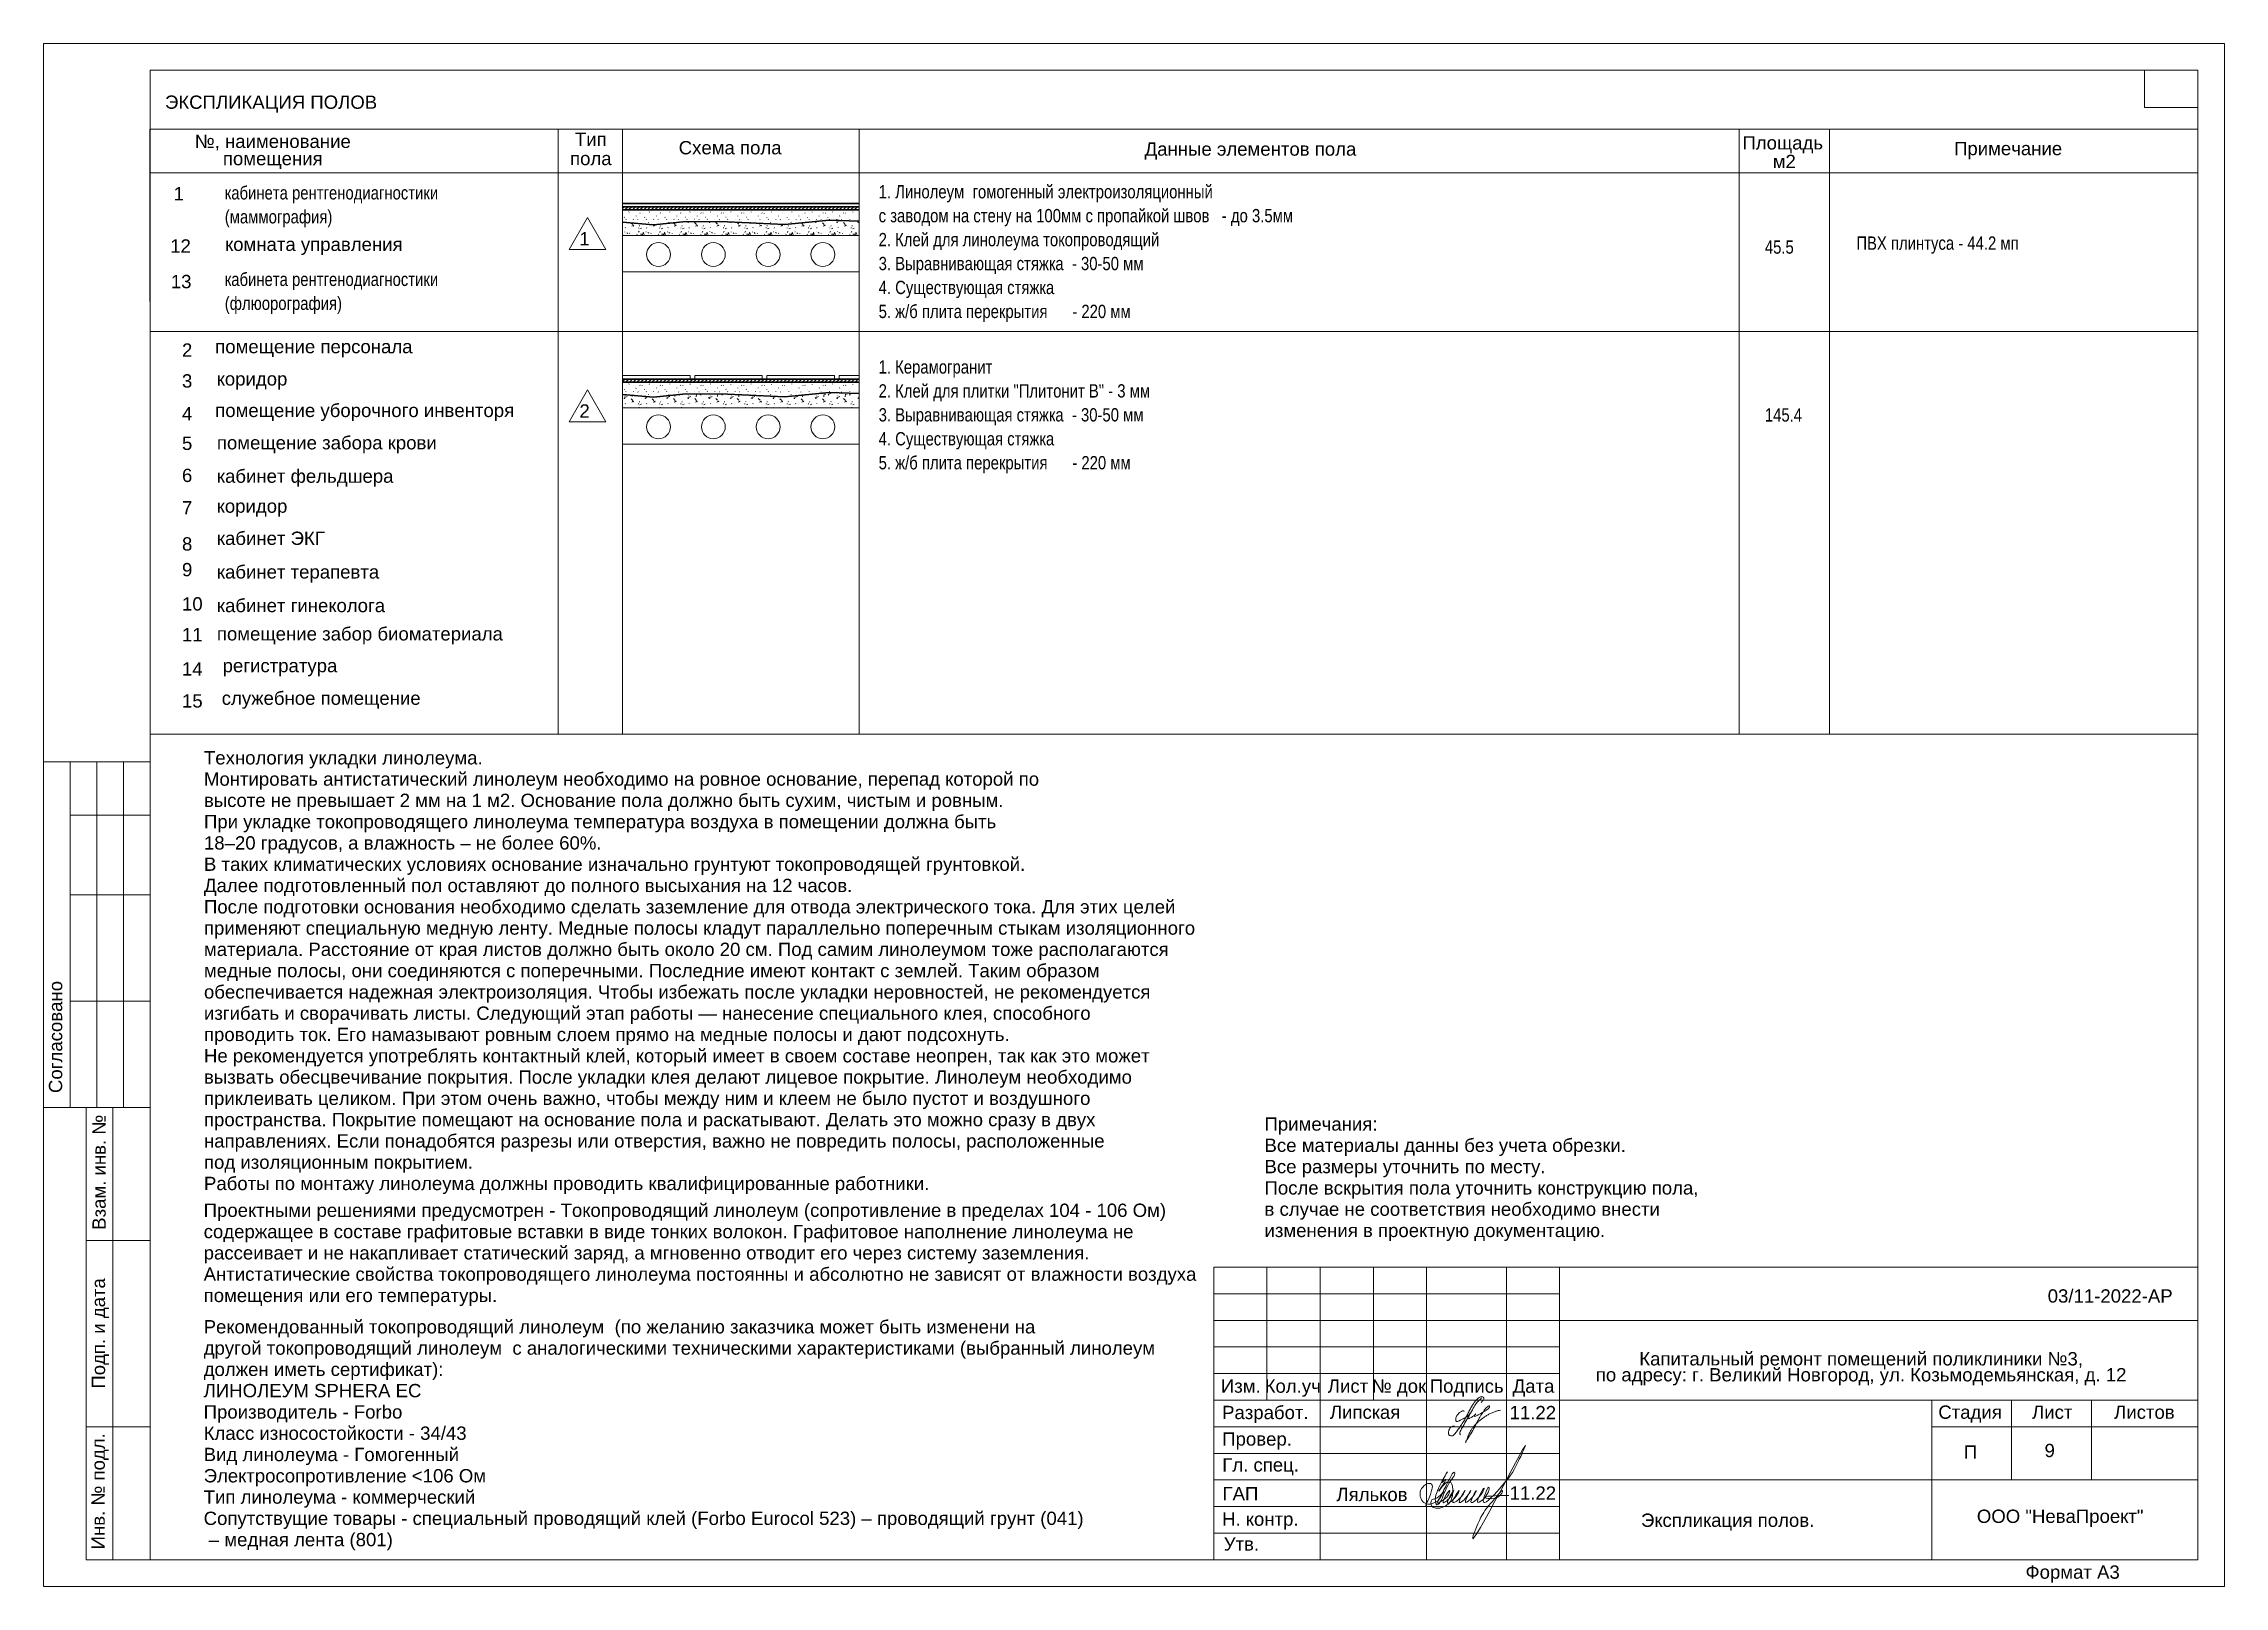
# Model space of a CAD drawing. Header units: metres. Extents: x 14591 to 15202, y 5442 to 5571.
# Drawn here: x 14960.73 to 15001.73, y 5478.61 to 5507.61 of the extents above; entities that cross this region are included whole.
import ezdxf
from ezdxf.enums import TextEntityAlignment as Align

# ---------------------------------------------------------------- set-up
doc = ezdxf.new("R2010")
doc.units = ezdxf.units.M
doc.header["$MEASUREMENT"] = 0
doc.linetypes.add('DGN Style 4', pattern=[5.601258, 2.79888, -1.39944, 0.003499, -1.39944])
for name, color, linetype, lineweight in [('Level 1', 7, 'Continuous', 0), ('Level 50', 7, 'Continuous', 0), ('Level 6', 7, 'Continuous', 0), ('Level 63', 7, 'Continuous', 0), ('Стены', 7, 'Continuous', 13), ('ЧЕРТЕЖ', 7, 'Continuous', 0)]:
    doc.layers.add(name, color=color, linetype=linetype, lineweight=lineweight)
doc.styles.add('ARIAL', font='arial.ttf')
doc.styles.add('MONOTXT', font='monotxt.shx', dxfattribs={"width": 0.8, "height": 0.5})
doc.styles.add('Style-Arial', font='arial.ttf')
pattern_1 = [(45, (2301.38789, -222.06845), (-0.03535533906, 0.03535533906), [])]
pattern_2 = [(303.49734, (2301.4325, -221.986795), (-0.765279912935, 1.214144913135), [0.005189, -4.848024]), (66.744265, (2301.51306, -221.924225), (-0.382639945324, -0.80942984732), [0.007091, -4.838467]), (66.744265, (2301.400856, -222.206905), (-0.382639945324, -0.80942984732), [0.007087, -4.838472]), (66.744265, (2301.335396, -222.123465), (-0.382639945324, -0.80942984732), [0.007082, -4.838476]), (275.996961, (2301.50641, -222.14153), (-0.38264003054, 3.23772003285), [0.006515, -3.655963]), (66.744265, (2301.342586, -221.940765), (-0.382639945324, -0.80942984732), [0.007087, -4.838472]), (66.744265, (2301.226066, -222.09397), (-0.382639945324, -0.80942984732), [0.00708, -4.838478]), (303.49734, (2301.21383, -221.872545), (-0.765279912935, 1.214144913135), [0.005185, -4.848028]), (303.49734, (2301.555506, -221.8709), (-0.765279912935, 1.214144913135), [0.005192, -4.848021]), (303.49734, (2301.26208, -221.94917), (-0.765279912935, 1.214144913135), [0.005185, -4.848028]), (303.49734, (2301.4352, -222.109525), (-0.765279912935, 1.214144913135), [0.005189, -4.848024]), (303.49734, (2301.33303, -222.045665), (-0.765279912935, 1.214144913135), [0.005188, -4.848025]), (303.49734, (2301.236536, -222.16061), (-0.765279912935, 1.214144913135), [0.005185, -4.848028]), (303.49734, (2301.517506, -221.99458), (-0.765279912935, 1.214144913135), [0.005192, -4.848021])]
pattern_3 = [(64.186502, (2301.660085, -222.586395), (-0.3999998974, -0.73505982224), [0.024622, -3.649795]), (323.065403, (2301.670807, -222.56423), (-2.399999945507, 1.837649931194), [0.022122, -5.482544]), (197.028517, (2301.68849, -222.57752), (-0.4000003208, -1.552e-07), [0.029758, -1.225264]), (82.252853, (2301.785705, -222.677735), (-0.40000002229, -2.57271049026), [0.051236, -2.916088]), (314.051257, (2301.792612, -222.626967), (-2.79999992515, 2.94023987741), [0.045819, -4.5565]), (204.674642, (2301.82447, -222.6599), (-0.3999998947, -0.3675299837), [0.041792, -0.838593]), (61.446149, (2301.56666, -222.46696), (-0.4000000725, -0.3675293956), [0.051238, -0.785609]), (293.525352, (2301.591156, -222.42196), (-0.39999987505, 0.7350596799), [0.04525, -1.958984]), (184.774806, (2301.609218, -222.46345), (-3.999999696415, -0.367530003076), [0.041811, -4.373512]), (303.144855, (2301.797555, -222.499825), (-0.8000001888, 1.1025902296), [0.006404, -2.188353]), (66.474648, (2301.897005, -222.422575), (-0.40000015922, -1.10259041747), [0.008756, -1.995479]), (66.474648, (2301.758475, -222.771555), (-0.40000015922, -1.10259041747), [0.008747, -1.995488]), (66.474648, (2301.677665, -222.668555), (-0.40000015922, -1.10259041747), [0.008756, -1.995479]), (276.211319, (2301.887325, -222.585015), (-6.445e-08, -0.36752954917), [0.008039, -3.688963]), (66.474648, (2301.686545, -222.442995), (-0.40000015922, -1.10259041747), [0.008747, -1.995488]), (66.474648, (2301.542695, -222.632145), (-0.40000015922, -1.10259041747), [0.008752, -1.995483]), (64.186502, (2301.544465, -222.725385), (-0.3999998974, -0.73505982224), [0.024627, -3.649791]), (323.065403, (2301.555188, -222.703216), (-2.399999945507, 1.837649931194), [0.022131, -5.482535]), (197.028517, (2301.57288, -222.71651), (-0.4000003208, -1.552e-07), [0.029766, -1.225255]), (64.186502, (2301.890795, -222.522915), (-0.3999998974, -0.73505982224), [0.024622, -3.649795]), (323.065403, (2301.901517, -222.50075), (-2.399999945507, 1.837649931194), [0.022122, -5.482544]), (197.028517, (2301.9192, -222.51404), (-0.4000003208, -1.552e-07), [0.029758, -1.225264]), (303.144855, (2301.623355, -222.754175), (-0.8000001888, 1.1025902296), [0.006404, -2.188353]), (304.224187, (2301.903735, -222.731575), (-1.19999974254, 1.83764967447), [0.00641, -3.549573])]

msp = doc.modelspace()

# ---------------------------------------------------------------- texts
at = {"color": 18, "linetype": 'Continuous', "lineweight": 13, "true_color": 0x000000, "style": 'Style-Arial'}
msp.add_text('Примечание', height=0.25, dxfattribs=at).set_placement((14996.64282052, 5505.75839156), align=Align.TOP_LEFT)
at = {"color": 7, "linetype": 'Continuous', "lineweight": 0, "style": 'Style-Arial'}
for s, p in [('12', (14963.10519553, 5503.92622294)), ('2', (14963.32694322, 5501.96926744)), ('3', (14963.32694322, 5501.39028653)), ('4', (14963.32694322, 5500.77270689)), ('5', (14963.32694322, 5500.21688521)), ('6', (14963.32694322, 5499.61474506)), ('7', (14963.32694322, 5499.00488516)), ('8', (14963.32694322, 5498.32554755)), ('9', (14963.32694322, 5497.84251205)), ('10', (14963.32694322, 5497.19846471)), ('11', (14963.32694322, 5496.62058661)), ('14', (14963.32694322, 5495.97675897)), ('15', (14963.32694322, 5495.37461882)), ('03/11-2022-АР', (14998.40380143, 5484.18913331))]:
    msp.add_text(s, height=0.25, dxfattribs=at).set_placement(p, align=Align.TOP_LEFT)
msp.add_text('Липская', height=0.25, dxfattribs=at).set_placement((14985.56990615, 5482.00469768), align=Align.TOP_CENTER)
at = {"color": 18, "linetype": 'Continuous', "lineweight": 13, "true_color": 0x000000, "style": 'ARIAL'}
for s, p in [('11.22', (14988.72345628, 5481.9968628)), ('П', (14996.95230211, 5481.25549395)), ('11.22', (14988.72345628, 5480.48440733)), ('Экспликация полов. ', (14992.43505539, 5479.97356386))]:
    msp.add_text(s, height=0.25, dxfattribs=at).set_placement(p, align=Align.TOP_CENTER)
at = {"color": 7, "lineweight": 13, "style": 'Style-Arial'}
for s, p in [('9', (14998.34431484, 5481.2851354)), ('Ляльков', (14985.03202673, 5480.45783))]:
    msp.add_text(s, height=0.25, dxfattribs=at).set_placement(p, align=Align.TOP_LEFT)
at = {"color": 18, "lineweight": 13, "true_color": 0x000000, "char_height": 0.25, "style": 'MONOTXT'}
for s, insert, attachment_point, line_spacing_factor in [('\\fArial|b0|i0|c204204|p39;кабинета рентгенодиагностики\\P(маммография)', (14964.13139227, 5504.1506353), 7, 1.08), ('\\fArial|b0|i0|c204204|p39;1. Линолеум  гомогенный электроизоляционный \\Pс заводом на стену на 100мм с пропайкой швов   - до 3.5мм\\P2. Клей для линолеума токопроводящий\\P3. Выравнивающая стяжка  - 30-50 мм\\P4. Существующая стяжка\\P5. ж/б плита перекрытия      - 220 мм', (14976.42457051, 5503.65895757), 4, 1.08), ('\\fArial|b0|i0|c204204|p39;ПВХ плинтуса - 44.2 мп', (14994.8059326, 5503.81804135), 4, 0.6), ('\\fArial|b0|i0|c204204|p39;кабинета рентгенодиагностики\\P(флюорография)', (14964.13139227, 5502.52396001), 7, 1.08), ('\\fArial|b0|i0|c204204|p39;1. Керамогранит \\P2. Клей для плитки "Плитонит В" - 3 мм\\P3. Выравнивающая стяжка  - 30-50 мм\\P4. Существующая стяжка\\P5. ж/б плита перекрытия      - 220 мм', (14976.42457051, 5500.58987624), 4, 1.08)]:
    msp.add_mtext(s, dxfattribs=dict(at, insert=insert, attachment_point=attachment_point, line_spacing_factor=line_spacing_factor))
at = {"color": 7, "linetype": 'Continuous', "lineweight": 13, "char_height": 0.25, "attachment_point": 1, "style": 'Style-Arial'}
for s, insert, line_spacing_factor in [('комната управления\\P', (14964.13708299, 5503.95814441), 1.2), ('помещение персонала\\P', (14963.95134442, 5502.03520416), 0.6), ('помещение уборочного инвенторя\\P', (14963.95134442, 5500.83576378), 0.6), ('регистратура\\P', (14964.09094103, 5496.0385274), 1.2), ('служебное помещение', (14964.07408301, 5495.42641527), 0.792)]:
    msp.add_mtext(s, dxfattribs=dict(at, insert=insert, line_spacing_factor=line_spacing_factor))
at = {"linetype": 'Continuous', "lineweight": 0, "insert": (14994.89585726, 5482.69590693), "char_height": 0.25, "attachment_point": 5, "line_spacing_factor": 0.72, "style": 'Style-Arial'}
msp.add_mtext('Капитальный ремонт помещений поликлиники №3, \\Pпо адресу: г. Великий Новгород, ул. Козьмодемьянская, д. 12', dxfattribs=at)
at = {"layer": 'Level 1', "color": 7, "linetype": 'Continuous', "lineweight": 0, "style": 'Style-Arial'}
for s, p in [('Тип', (14971.01313661, 5505.80620394)), ('пола', (14971.01318397, 5505.44589774)), ('Схема пола', (14973.63257229, 5505.64901276)), ('Данные элементов пола', (14983.41526702, 5505.623773)), ('Площадь', (14993.42238452, 5505.74037602)), ('м2', (14993.45073044, 5505.39089374))]:
    msp.add_text(s, height=0.25, dxfattribs=at).set_placement(p, align=Align.MIDDLE_CENTER)
at = {"layer": 'Level 1', "color": 7, "linetype": 'Continuous', "lineweight": 0, "insert": (14965.03383672, 5505.5706636), "char_height": 0.25, "attachment_point": 5, "line_spacing_factor": 0.776524, "style": 'Style-Arial'}
msp.add_mtext('№, наименование\\Pпомещения', dxfattribs=at)
at = {"layer": 'Level 1', "color": 7, "linetype": 'Continuous', "lineweight": 13, "insert": (14963.74008942, 5494.30592035), "char_height": 0.25, "attachment_point": 1, "line_spacing_factor": 0.96, "style": 'Style-Arial'}
msp.add_mtext('Технология укладки линолеума.\\PМонтировать антистатический линолеум необходимо на ровное основание, перепад которой по \\Pвысоте не превышает 2 мм на 1 м2. Основание пола должно быть сухим, чистым и ровным.\\PПри укладке токопроводящего линолеума температура воздуха в помещении должна быть \\P18–20 градусов, а влажность – не более 60%. \\PВ таких климатических условиях основание изначально грунтуют токопроводящей грунтовкой. \\PДалее подготовленный пол оставляют до полного высыхания на 12 часов.\\PПосле подготовки основания необходимо сделать заземление для отвода электрического тока. Для этих целей \\Pприменяют специальную медную ленту. Медные полосы кладут параллельно поперечным стыкам изоляционного \\Pматериала. Расстояние от края листов должно быть около 20 см. Под самим линолеумом тоже располагаются \\Pмедные полосы, они соединяются с поперечными. Последние имеют контакт с землей. Таким образом \\Pобеспечивается надежная электроизоляция. Чтобы избежать после укладки неровностей, не рекомендуется \\Pизгибать и сворачивать листы. Следующий этап работы — нанесение специального клея, способного \\Pпроводить ток. Его намазывают ровным слоем прямо на медные полосы и дают подсохнуть. \\PНе рекомендуется употреблять контактный клей, который имеет в своем составе неопрен, так как это может \\Pвызвать обесцвечивание покрытия. После укладки клея делают лицевое покрытие. Линолеум необходимо \\Pприклеивать целиком. При этом очень важно, чтобы между ним и клеем не было пустот и воздушного \\Pпространства. Покрытие помещают на основание пола и раскатывают. Делать это можно сразу в двух \\Pнаправлениях. Если понадобятся разрезы или отверстия, важно не повредить полосы, расположенные \\Pпод изоляционным покрытием. \\PРаботы по монтажу линолеума должны проводить квалифицированные работники.', dxfattribs=at)
at = {"layer": 'Level 6', "color": 7, "linetype": 'Continuous', "lineweight": 0, "style": 'Style-Arial'}
msp.add_text('ЭКСПЛИКАЦИЯ ПОЛОВ ', height=0.25, dxfattribs=at).set_placement((14965.05015202, 5506.50460837), align=Align.MIDDLE_CENTER)
at = {"layer": 'Level 63', "color": 7, "linetype": 'DGN Style 4', "lineweight": 13, "style": 'Style-Arial'}
for s, p in [('коридор', (14963.97969903, 5501.42825425)), ('помещение забора крови', (14963.98319936, 5500.22794481)), ('кабинет фельдшера', (14963.98319936, 5499.60029352)), ('коридор', (14963.97969903, 5499.03706307)), ('кабинет ЭКГ', (14963.98319936, 5498.43206338)), ('кабинет терапевта', (14963.98319936, 5497.80014536)), ('кабинет гинеколога', (14963.98319936, 5497.16822734)), ('помещение забор биоматериала', (14963.98319936, 5496.63620525))]:
    msp.add_text(s, height=0.25, dxfattribs=at).set_placement(p, align=Align.TOP_LEFT)
at = {"layer": 'Стены', "color": 7, "linetype": 'Continuous', "lineweight": 13, "style": 'Style-Arial'}
for s, p in [('1', (14963.26524256, 5504.78372229)), ('1', (14970.8957728, 5503.9379963)), ('13', (14963.31144699, 5503.13290305)), ('2', (14970.8957728, 5500.69908057))]:
    msp.add_text(s, height=0.25, dxfattribs=at).set_placement(p, align=Align.MIDDLE_CENTER)
at = {"layer": 'Стены', "color": 7, "linetype": 'Continuous', "lineweight": 0, "char_height": 0.25, "attachment_point": 7, "line_spacing_factor": 0.6, "style": 'MONOTXT'}
for s, insert in [('\\fArial|b0|i0|c204204|p39;45.5', (14993.08584287, 5503.65287056)), ('\\fArial|b0|i0|c204204|p39;145.4', (14993.08584287, 5500.49670084))]:
    msp.add_mtext(s, dxfattribs=dict(at, insert=insert))
at = {"layer": 'ЧЕРТЕЖ', "color": 7, "linetype": 'Continuous', "lineweight": 13, "char_height": 0.25, "attachment_point": 4, "line_spacing_factor": 0.96, "style": 'Style-Arial'}
for s, insert in [('Примечания:\\PВсе материалы данны без учета обрезки. \\PВсе размеры уточнить по месту.\\PПосле вскрытия пола уточнить конструкцию пола, \\Pв случае не соответствия необходимо внести \\Pизменения в проектную документацию.\\P', (14983.67929581, 5486.25864391)), ('Проектными решениями предусмотрен - Токопроводящий линолеум (сопротивление в пределах 104 - 106 Ом)\\Pсодержащее в составе графитовые вставки в виде тонких волокон. Графитовое наполнение линолеума не \\Pрассеивает и не накапливает статический заряд, а мгновенно отводит его через систему заземления. \\PАнтистатические свойства токопроводящего линолеума постоянны и абсолютно не зависят от влажности воздуха \\Pпомещения или его температуры.', (14963.73437065, 5484.83736526)), ('Рекомендованный токопроводящий линолеум  (по желанию заказчика может быть изменени на \\Pдругой токопроводящий линолеум  с аналогическими техническими характеристиками (выбранный линолеум \\Pдолжен иметь сертификат): \\PЛИНОЛЕУМ SPHERA EC\\PПроизводитель - Forbo\\PКласс износостойкости - 34/43\\PВид линолеума - Гомогенный\\PЭлектросопротивление <106 Ом\\PТип линолеума - коммерческий\\PСопутствущие товары - специальный проводящий клей (Forbo Eurocol 523) – проводящий грунт (041)\\P – медная лента (801)', (14963.73437065, 5481.44712787))]:
    msp.add_mtext(s, dxfattribs=dict(at, insert=insert))

# ---------------------------------------------------------------- blocks, each defined once
blk = doc.blocks.new('*U287')
at = {"layer": 'Level 50', "color": 7, "linetype": 'Continuous', "lineweight": 0}
for p, q in [((-20.487, 14.5), (20.513, 14.5)), ((-20.487, -14.5), (-20.487, 14.5)), ((20.513, 14.5), (20.513, -14.5)), ((20.513, -14.5), (-20.487, -14.5))]:
    blk.add_line(p, q, dxfattribs=at)
at = {"layer": 'Level 50', "color": 7, "linetype": 'Continuous', "lineweight": 13}
for p, q in [((-18.487, 14), (20.013, 14)), ((-18.487, 14), (-18.487, -14)), ((19.013, 14), (19.013, 13.3)), ((20.013, 14), (20.013, -14)), ((19.013, 13.3), (20.013, 13.3)), ((-18.926, -14), (20.013, -14))]:
    blk.add_line(p, q, dxfattribs=at)
at = {"layer": 'Level 63', "color": 7, "linetype": 'Continuous', "lineweight": 13}
for p, q in [((-20.487, 1), (-18.487, 1)), ((-20.487, 1), (-20.487, -5.5)), ((-19.987, 1), (-19.987, -5.5)), ((-19.487, 1), (-19.487, -5.5)), ((-18.987, 1), (-18.987, -5.5)), ((-19.987, 0), (-18.487, 0)), ((-19.987, -1.5), (-18.487, -1.5)), ((-19.987, -3.5), (-18.487, -3.5)), ((-20.487, -5.5), (-18.487, -5.5)), ((-19.687, -5.5), (-18.487, -5.5)), ((-19.187, -14), (-19.187, -5.5)), ((-19.687, -8), (-18.487, -8)), ((1.513, -8.5), (20.013, -8.5)), ((1.513, -8.5), (1.513, -14)), ((2.513, -8.5), (2.513, -11)), ((3.513, -8.5), (3.513, -14)), ((4.513, -8.5), (4.513, -11)), ((5.513, -8.5), (5.513, -14)), ((7.013, -8.5), (7.013, -14)), ((8.013, -8.5), (8.013, -14)), ((8.013, -9.5), (20.013, -9.5)), ((1.513, -10.5), (8.013, -10.5)), ((1.513, -11), (8.013, -11)), ((8.013, -11), (20.013, -11)), ((-19.687, -11.5), (-18.487, -11.5)), ((15.013, -11.5), (20.013, -11.5)), ((8.013, -12.5), (20.013, -12.5))]:
    blk.add_line(p, q, dxfattribs=at)
at = {"layer": 'Level 63', "color": 7, "linetype": 'Continuous', "lineweight": 0}
for p, q in [((1.513, -9), (8.013, -9)), ((1.513, -9.5), (8.013, -9.5)), ((1.513, -10), (8.013, -10)), ((1.513, -11.5), (8.013, -11.5)), ((1.513, -12), (8.013, -12)), ((1.513, -12.5), (8.013, -12.5)), ((1.513, -13), (8.013, -13)), ((1.513, -13.5), (8.013, -13.5))]:
    blk.add_line(p, q, dxfattribs=at)
at = {"layer": 'Level 63', "color": 7, "linetype": 'Continuous', "lineweight": 13, "flags": 128}
for points in [[(-18.487, -14), (-19.687, -14), (-19.687, -5.5)], [(15.013, -11), (15.013, -14)], [(16.513, -11), (16.513, -12.5)], [(18.013, -11), (18.013, -12.5)]]:
    blk.add_lwpolyline(points, dxfattribs=at)
at = {"color": 7, "linetype": 'Continuous', "lineweight": 13, "style": 'Style-Arial'}
blk.add_text('ООО "НеваПроект"', height=0.25, dxfattribs=at).set_placement((15.859, -13.057), align=Align.TOP_LEFT)
at = {"layer": 'Level 63', "color": 7, "linetype": 'Continuous', "lineweight": 0, "style": 'Style-Arial'}
for s, p in [('Согласовано', (-20.263, -4.173)), ('Взам. инв. №', (-19.445, -6.716)), ('Подп. и дата', (-19.457, -9.745)), ('Инв. № подл.', (-19.462, -12.713))]:
    blk.add_text(s, height=0.25002, rotation=90, dxfattribs=at).set_placement(p, align=Align.MIDDLE_CENTER)
for s, p in [('Изм.', (2.02, -10.735)), ('Кол.уч', (2.997, -10.735)), ('Лист', (4.036, -10.735)), ('№ док', (4.994, -10.735)), ('Подпись', (6.268, -10.735)), ('Дата', (7.524, -10.735)), ('Разработ.', (2.482, -11.231)), ('Стадия', (15.731, -11.225)), ('Лист', (17.276, -11.225)), ('Листов', (19.009, -11.225)), ('Провер.', (2.327, -11.729)), ('Гл. спец.', (2.393, -12.216)), ('ГАП', (2.014, -12.757)), ('Н. контр.', (2.388, -13.235)), ('Утв.', (2.032, -13.702)), ('Формат А3', (17.66, -14.231))]:
    blk.add_text(s, height=0.25, dxfattribs=at).set_placement(p, align=Align.MIDDLE_CENTER)
blk = doc.blocks.new('*U194')
at = {"layer": 'Level 1', "color": 5, "linetype": 'Continuous', "lineweight": 0}
for points, knots in [([(0.306, 0.776), (0.338, 0.808), (0.397, 0.875), (0.429, 0.933), (0.429, 0.965), (0.42, 1.007), (0.389, 1.038), (0.332, 1.045), (0.263, 1.027), (0.213, 1.007), (0.118, 0.929), (0.06, 0.874), (-0.031, 0.753), (-0.11, 0.623), (-0.214, 0.445), (-0.303, 0.264), (-0.383, 0.11), (-0.478, -0.059), (-0.639, -0.303), (-0.752, -0.465), (-0.872, -0.638), (-0.988, -0.735), (-1.017, -0.735), (-1.061, -0.743), (-1.139, -0.715), (-1.158, -0.689), (-1.176, -0.645), (-1.176, -0.576), (-1.169, -0.519), (-1.149, -0.433), (-1.081, -0.354), (-1.035, -0.336), (-0.993, -0.308), (-0.956, -0.297), (-0.92, -0.293), (-0.909, -0.307), (-0.916, -0.318)], [0, 0, 0, 0, 0.032258, 0.064516, 0.096774, 0.129032, 0.16129, 0.193548, 0.225806, 0.258065, 0.290323, 0.322581, 0.354839, 0.387097, 0.419355, 0.451613, 0.483871, 0.516129, 0.548387, 0.580645, 0.612903, 0.645161, 0.677419, 0.709677, 0.741935, 0.774194, 0.806452, 0.83871, 0.870968, 0.903226, 0.935484, 0.967742, 0.983871, 0.991935, 0.995968, 1, 1, 1, 1]), ([(0.324, 0.97), (0.325, 0.97), (0.327, 0.977), (0.319, 0.976), (0.313, 0.973), (0.304, 0.967), (0.289, 0.95), (0.206, 0.881), (0.152, 0.82), (0.093, 0.753), (-0.006, 0.617), (-0.174, 0.288), (-0.312, 0.065), (-0.539, -0.325), (-0.642, -0.514), (-0.687, -0.643), (-0.64, -0.686)], [0, 0, 0, 0, 0.005306, 0.009091, 0.012718, 0.03509, 0.04357, 0.143713, 0.287425, 0.431138, 0.57485, 0.718563, 0.862275, 0.934132, 0.97006, 1, 1, 1, 1])]:
    blk.add_open_spline(points, degree=3, knots=knots, dxfattribs=at)
blk.add_open_spline([(-0.466, 0.375), (-0.477, 0.405), (-0.522, 0.405), (-0.564, 0.389), (-0.626, 0.36), (-0.677, 0.321), (-0.751, 0.252), (-0.803, 0.178), (-0.835, 0.121), (-0.851, 0.046), (-0.851, -0.036), (-0.83, -0.076), (-0.798, -0.084), (-0.77, -0.084), (-0.711, -0.062), (-0.657, -0.037), (-0.529, 0.033), (-0.308, 0.141), (-0.219, 0.237), (-0.169, 0.317), (-0.193, 0.317), (-0.298, 0.134), (-0.31, 0.076), (-0.31, 0.056), (-0.266, 0.056), (-0.23, 0.056), (-0.158, 0.094), (-0.083, 0.14), (-0.024, 0.179), (0.022, 0.211), (0.057, 0.251), (0.057, 0.266), (0.032, 0.232), (0.004, 0.173), (-0.002, 0.145), (0.03, 0.145), (0.108, 0.188), (0.241, 0.256), (0.325, 0.302), (0.438, 0.365), (0.547, 0.44), (0.612, 0.48), (0.654, 0.521), (0.679, 0.566), (0.679, 0.617), (0.679, 0.634), (0.648, 0.626), (0.594, 0.589), (0.512, 0.517), (0.448, 0.428), (0.37, 0.31), (0.317, 0.235), (0.239, 0.11), (0.158, -0.046), (0.088, -0.178), (-0.026, -0.403), (-0.22, -0.74), (-0.324, -0.893), (-0.414, -0.996), (-0.414, -1.046), (-0.377, -1.018), (-0.317, -0.817), (-0.236, -0.634), (-0.15, -0.464), (-0.087, -0.376), (0.011, -0.254), (0.138, -0.127), (0.215, -0.06), (0.339, 0.033), (0.462, 0.119), (0.577, 0.204), (0.723, 0.281), (0.876, 0.347), (1.008, 0.391), (1.08, 0.409), (1.176, 0.43)], degree=3, dxfattribs=at)

# ---------------------------------------------------------------- hatches: boundary and pattern name
at = {"linetype": 'Continuous', "lineweight": 0}
h = msp.add_hatch(dxfattribs=at)
h.set_pattern_fill('HATCH', style=0, pattern_type=2)
h.set_pattern_definition(pattern_1)
h.paths.add_polyline_path([(14976.06012135, 5504.53905571), (14975.03143194, 5504.53905571), (14974.9965923, 5504.53905571), (14973.89104384, 5504.53905571), (14973.8562042, 5504.53905571), (14972.75065574, 5504.53905571), (14972.7158161, 5504.53905571), (14971.61026764, 5504.53905571), (14971.61026764, 5504.47905571), (14976.06012135, 5504.47905571)])
at = {"linetype": 'Continuous', "lineweight": 13}
h = msp.add_hatch(dxfattribs=at)
h.set_pattern_fill('CONCR3', style=0, pattern_type=2)
h.set_pattern_definition(pattern_2)
h.paths.add_polyline_path([(14976.06012135, 5504.47905571), (14971.61026764, 5504.47905571), (14971.61026764, 5504.24717607), (14972.18942224, 5504.19708954), (14972.80693926, 5504.2639116), (14973.58133897, 5504.2572294), (14974.66282823, 5504.20377175), (14975.49731068, 5504.28729932), (14976.06012135, 5504.26912688)])
h = msp.add_hatch(dxfattribs=at)
h.set_pattern_fill('CONCR2', style=0, pattern_type=2)
h.set_pattern_definition(pattern_3)
h.paths.add_polyline_path([(14976.06012135, 5504.26912688), (14975.49731068, 5504.28729932), (14974.66282823, 5504.20377175), (14973.58133897, 5504.2572294), (14972.80693926, 5504.2639116), (14972.18942224, 5504.19708954), (14971.61026764, 5504.24717607), (14971.61026764, 5503.99836139), (14976.06012135, 5503.99836139)])
at = {"linetype": 'Continuous', "lineweight": 0}
h = msp.add_hatch(dxfattribs=at)
h.set_pattern_fill('HATCH', style=0, pattern_type=2)
h.set_pattern_definition(pattern_1)
h.paths.add_polyline_path([(14976.06012135, 5501.30013998), (14975.03143194, 5501.30013998), (14974.9965923, 5501.30013998), (14973.89104384, 5501.30013998), (14973.8562042, 5501.30013998), (14972.75065574, 5501.30013998), (14972.7158161, 5501.30013998), (14971.61026764, 5501.30013998), (14971.61026764, 5501.24013998), (14976.06012135, 5501.24013998)])
at = {"linetype": 'Continuous', "lineweight": 13}
h = msp.add_hatch(dxfattribs=at)
h.set_pattern_fill('CONCR3', style=0, pattern_type=2)
h.set_pattern_definition(pattern_2)
h.paths.add_polyline_path([(14976.06012135, 5501.24013998), (14971.61026764, 5501.24013998), (14971.61026764, 5501.00826034), (14972.18942224, 5500.95817381), (14972.80693926, 5501.02499587), (14973.58133897, 5501.01831366), (14974.66282823, 5500.96485602), (14975.49731068, 5501.04838359), (14976.06012135, 5501.03021115)])
h = msp.add_hatch(dxfattribs=at)
h.set_pattern_fill('CONCR2', style=0, pattern_type=2)
h.set_pattern_definition(pattern_3)
h.paths.add_polyline_path([(14976.06012135, 5501.03021115), (14975.49731068, 5501.04838359), (14974.66282823, 5500.96485602), (14973.58133897, 5501.01831366), (14972.80693926, 5501.02499587), (14972.18942224, 5500.95817381), (14971.61026764, 5501.00826034), (14971.61026764, 5500.75944565), (14976.06012135, 5500.75944565)])

# ---------------------------------------------------------------- linework, layer by layer
at = {"color": 7, "linetype": 'Continuous', "lineweight": 30}
for p, q in [((14971.61026764, 5504.59905571), (14976.06012135, 5504.59905571)), ((14971.61026764, 5504.53905571), (14976.06012135, 5504.53905571)), ((14971.61026764, 5501.30013998), (14976.06012135, 5501.30013998))]:
    msp.add_line(p, q, dxfattribs=at)
at = {"color": 7, "linetype": 'Continuous', "lineweight": 13}
for p, q in [((14971.61026764, 5504.47905571), (14976.06012135, 5504.47905571)), ((14971.61026764, 5503.31551659), (14976.06012135, 5503.31551659)), ((14971.61026764, 5501.24013998), (14976.06012135, 5501.24013998)), ((14971.61026764, 5500.07660086), (14976.06012135, 5500.07660086))]:
    msp.add_line(p, q, dxfattribs=at)
at = {"color": 7, "lineweight": 30}
for p, q in [((14971.61026764, 5504.47905571), (14976.06012135, 5504.47905571)), ((14971.61026764, 5501.24013998), (14976.06012135, 5501.24013998))]:
    msp.add_line(p, q, dxfattribs=at)
at = {"color": 7, "linetype": 'Continuous', "lineweight": 0, "flags": 128}
for points in [[(14976.06012135, 5504.53905571), (14975.03143194, 5504.53905571), (14974.9965923, 5504.53905571), (14973.89104384, 5504.53905571), (14973.8562042, 5504.53905571), (14972.75065574, 5504.53905571), (14972.7158161, 5504.53905571), (14971.61026764, 5504.53905571), (14971.61026764, 5504.47905571), (14976.06012135, 5504.47905571), (14976.06012135, 5504.53905571)], [(14976.06012135, 5501.30013998), (14975.03143194, 5501.30013998), (14974.9965923, 5501.30013998), (14973.89104384, 5501.30013998), (14973.8562042, 5501.30013998), (14972.75065574, 5501.30013998), (14972.7158161, 5501.30013998), (14971.61026764, 5501.30013998), (14971.61026764, 5501.24013998), (14976.06012135, 5501.24013998), (14976.06012135, 5501.30013998)]]:
    msp.add_lwpolyline(points, close=True, dxfattribs=at)
at = {"color": 7, "linetype": 'Continuous', "lineweight": 13, "flags": 128}
for points in [[(14976.06012135, 5504.47905571), (14971.61026764, 5504.47905571), (14971.61026764, 5504.24717607), (14972.18942224, 5504.19708954), (14972.80693926, 5504.2639116), (14973.58133897, 5504.2572294), (14974.66282823, 5504.20377175), (14975.49731068, 5504.28729932), (14976.06012135, 5504.26912688), (14976.06012135, 5504.47905571)], [(14976.06012135, 5504.26912688), (14975.49731068, 5504.28729932), (14974.66282823, 5504.20377175), (14973.58133897, 5504.2572294), (14972.80693926, 5504.2639116), (14972.18942224, 5504.19708954), (14971.61026764, 5504.24717607), (14971.61026764, 5503.99836139), (14976.06012135, 5503.99836139), (14976.06012135, 5504.26912688)], [(14976.06012135, 5501.24013998), (14971.61026764, 5501.24013998), (14971.61026764, 5501.00826034), (14972.18942224, 5500.95817381), (14972.80693926, 5501.02499587), (14973.58133897, 5501.01831366), (14974.66282823, 5500.96485602), (14975.49731068, 5501.04838359), (14976.06012135, 5501.03021115), (14976.06012135, 5501.24013998)], [(14976.06012135, 5501.03021115), (14975.49731068, 5501.04838359), (14974.66282823, 5500.96485602), (14973.58133897, 5501.01831366), (14972.80693926, 5501.02499587), (14972.18942224, 5500.95817381), (14971.61026764, 5501.00826034), (14971.61026764, 5500.75944565), (14976.06012135, 5500.75944565), (14976.06012135, 5501.03021115)]]:
    msp.add_lwpolyline(points, close=True, dxfattribs=at)
at = {"color": 7, "linetype": 'Continuous', "lineweight": 30, "flags": 128}
for points in [[(14971.61026764, 5504.24717607), (14972.18942224, 5504.19708954), (14972.80693926, 5504.2639116), (14973.58133897, 5504.2572294), (14974.66282823, 5504.20377175), (14975.49731068, 5504.28729932), (14976.06012135, 5504.26912688)], [(14971.61026764, 5501.00826034), (14972.18942224, 5500.95817381), (14972.80693926, 5501.02499587), (14973.58133897, 5501.01831366), (14974.66282823, 5500.96485602), (14975.49731068, 5501.04838359), (14976.06012135, 5501.03021115)]]:
    msp.add_lwpolyline(points, dxfattribs=at)
at = {"color": 18, "lineweight": 13, "true_color": 0x000000, "flags": 128}
for points in [[(14971.61026764, 5501.30013998), (14972.87900493, 5501.30013998), (14972.87900493, 5501.36900304), (14971.61026764, 5501.36900304), (14971.61026764, 5501.30013998)], [(14972.96765246, 5501.30013998), (14974.23638975, 5501.30013998), (14974.23638975, 5501.36900304), (14972.96765246, 5501.36900304), (14972.96765246, 5501.30013998)], [(14974.32503728, 5501.30013998), (14975.59377457, 5501.30013998), (14975.59377457, 5501.36900304), (14974.32503728, 5501.36900304), (14974.32503728, 5501.30013998)], [(14975.68242209, 5501.30013998), (14976.06012135, 5501.30013998), (14976.06012135, 5501.36900304), (14975.68242209, 5501.36900304), (14975.68242209, 5501.30013998)]]:
    msp.add_lwpolyline(points, close=True, dxfattribs=at)
at = {"color": 5, "linetype": 'Continuous', "lineweight": 0}
msp.add_spline([(14986.70500455, 5480.12419008), (14986.80766996, 5480.3590079), (14986.83285331, 5480.45299346), (14986.83285331, 5480.50619738), (14986.80162597, 5480.53742471), (14986.75234571, 5480.53742471), (14986.67499943, 5480.49276882), (14986.62024691, 5480.4229805), (14986.60579524, 5480.38259216), (14986.60579524, 5480.31397556), (14986.62284273, 5480.25035346), (14986.66567962, 5480.18965581), (14986.71494158, 5480.16121441), (14986.78170419, 5480.15007128), (14986.84975635, 5480.1683058), (14986.90823246, 5480.19490193), (14986.9483395, 5480.22590171), (14987.01970328, 5480.3495074), (14987.08589719, 5480.4855709), (14987.13962266, 5480.59599867), (14987.19585209, 5480.69339091), (14987.23306556, 5480.74555183), (14987.25042962, 5480.75020451), (14987.2571231, 5480.72522407), (14987.24611106, 5480.68412657), (14987.21363822, 5480.63928636), (14987.02241124, 5480.27085575), (14986.96164324, 5480.16560248), (14986.91612893, 5480.13932479), (14986.90395553, 5480.16040973), (14986.89830221, 5480.18150822), (14986.89081009, 5480.2569789), (14986.92393374, 5480.38059804), (14987.01877582, 5480.58729113), (14987.11703798, 5480.75748619), (14987.01998426, 5480.56017337), (14987.08312669, 5480.61576647), (14986.95435447, 5480.39272644), (14987.05510484, 5480.52325061), (14987.12927584, 5480.56607326), (14987.1855217, 5480.55100223), (14987.21232031, 5480.49087367), (14987.22023067, 5480.39395317), (14987.14945155, 5480.17113318), (14987.06168432, 5480.1068444), (14986.99712532, 5480.07991113), (14986.89792033, 5480.07615903), (14986.82914185, 5480.10532013), (14986.81662698, 5480.12699651), (14986.80907069, 5480.17761112), (14986.82283858, 5480.22899361), (14986.89855408, 5480.25657789), (14987.05145645, 5480.39355127), (14986.93596264, 5480.16632278), (14986.99542089, 5480.20065101), (14987.14965822, 5480.35488835), (14987.16177728, 5480.40011728), (14987.03660995, 5480.18332111), (14987.16957529, 5480.28430666), (14987.23793247, 5480.40721639), (14987.12057774, 5480.17418855), (14987.28244479, 5480.30178582), (14987.34090251, 5480.40721639), (14987.21769652, 5480.18963852), (14987.38380741, 5480.29564543), (14987.45028567, 5480.40721639), (14987.34049187, 5480.18736551), (14987.51036449, 5480.32386034), (14987.5578756, 5480.40721639), (14987.45625908, 5480.19056567), (14987.65385061, 5480.38260713), (14987.65872082, 5480.39482285), (14987.56025258, 5480.20251442), (14987.80441108, 5480.4294753), (14987.8070763, 5480.43942203), (14987.6829925, 5480.19896057), (14987.90206284, 5480.4295674), (14987.90206284, 5480.45851246), (14987.79285396, 5480.21067555), (14988.09310879, 5480.4355321), (14988.43716757, 5480.92860932), (14988.57212256, 5481.21912969), (14987.59462258, 5479.52605007), (14987.77773514, 5479.95803069), (14988.00247024, 5480.24862254), (14988.15561229, 5480.40176459), (14988.09999482, 5480.30543231), (14987.82992953, 5480.27306252), (14988.27262868, 5480.31562648)], degree=3, dxfattribs=at)
at = {"layer": 'Level 1', "color": 7, "linetype": 'Continuous', "lineweight": 13}
for p, q in [((14962.72540224, 5505.9962286), (15001.22540224, 5505.9962286)), ((14976.06012135, 5505.9962286), (14976.06012135, 5494.62441649))]:
    msp.add_line(p, q, dxfattribs=at)
at = {"layer": 'Level 6', "color": 7, "linetype": 'Continuous', "lineweight": 13}
for p, q in [((14962.72540224, 5505.9962286), (14962.72540224, 5502.75553839)), ((14970.39914184, 5505.9962286), (14970.39914184, 5494.62441649)), ((14971.61026764, 5505.9962286), (14971.61026764, 5494.62441649)), ((14992.60340392, 5505.9962286), (14992.60340392, 5494.62441649)), ((14994.29913142, 5505.9962286), (14994.29913142, 5494.62441649)), ((15001.22540224, 5505.17938638), (14962.72540224, 5505.17938638)), ((15001.22540224, 5502.195822), (14962.72540224, 5502.195822)), ((15001.22540224, 5494.62441649), (14962.72540224, 5494.62441649))]:
    msp.add_line(p, q, dxfattribs=at)
at = {"layer": 'Стены', "color": 7, "linetype": 'Continuous', "lineweight": 13, "flags": 128}
for points in [[(14970.95196324, 5504.3364558), (14970.60555308, 5503.7364558), (14971.2983734, 5503.7364558), (14970.95196324, 5504.3364558)], [(14970.95196324, 5501.09754007), (14970.60555308, 5500.49754007), (14971.2983734, 5500.49754007), (14970.95196324, 5501.09754007)]]:
    msp.add_lwpolyline(points, close=True, dxfattribs=at)
at = {"layer": 'Стены', "color": 7, "linetype": 'Continuous', "lineweight": 0}
for centre in [(14972.28673429, 5503.64132316), (14973.31659687, 5503.64132316), (14974.34645946, 5503.64132316), (14975.37632204, 5503.64132316), (14972.28673429, 5500.40240742), (14973.31659687, 5500.40240742), (14974.34645946, 5500.40240742), (14975.37632204, 5500.40240742)]:
    msp.add_circle(centre, 0.22387262, dxfattribs=at)

# ---------------------------------------------------------------- block references
at = {"layer": 'Level 1', "color": 5, "linetype": 'Continuous', "lineweight": 0, "xscale": 0.4141646088358931, "yscale": 0.4141646088358931, "zscale": 0.4141646088358931}
msp.add_blockref('*U194', (14987.62663191, 5481.74016263), dxfattribs=at)
at = {"layer": 'Level 50', "color": 7, "linetype": 'Continuous', "lineweight": 13}
msp.add_blockref('*U287', (14981.21261582, 5493.10516599), dxfattribs=at)

msp.set_redraw_order([(e.dxf.handle, doc.entitydb.next_handle()) for e in msp.query("TEXT MTEXT ATTDEF DIMENSION ARC_DIMENSION")])  # texts and dimensions are drawn at this point

doc.saveas('drawing.dxf')
